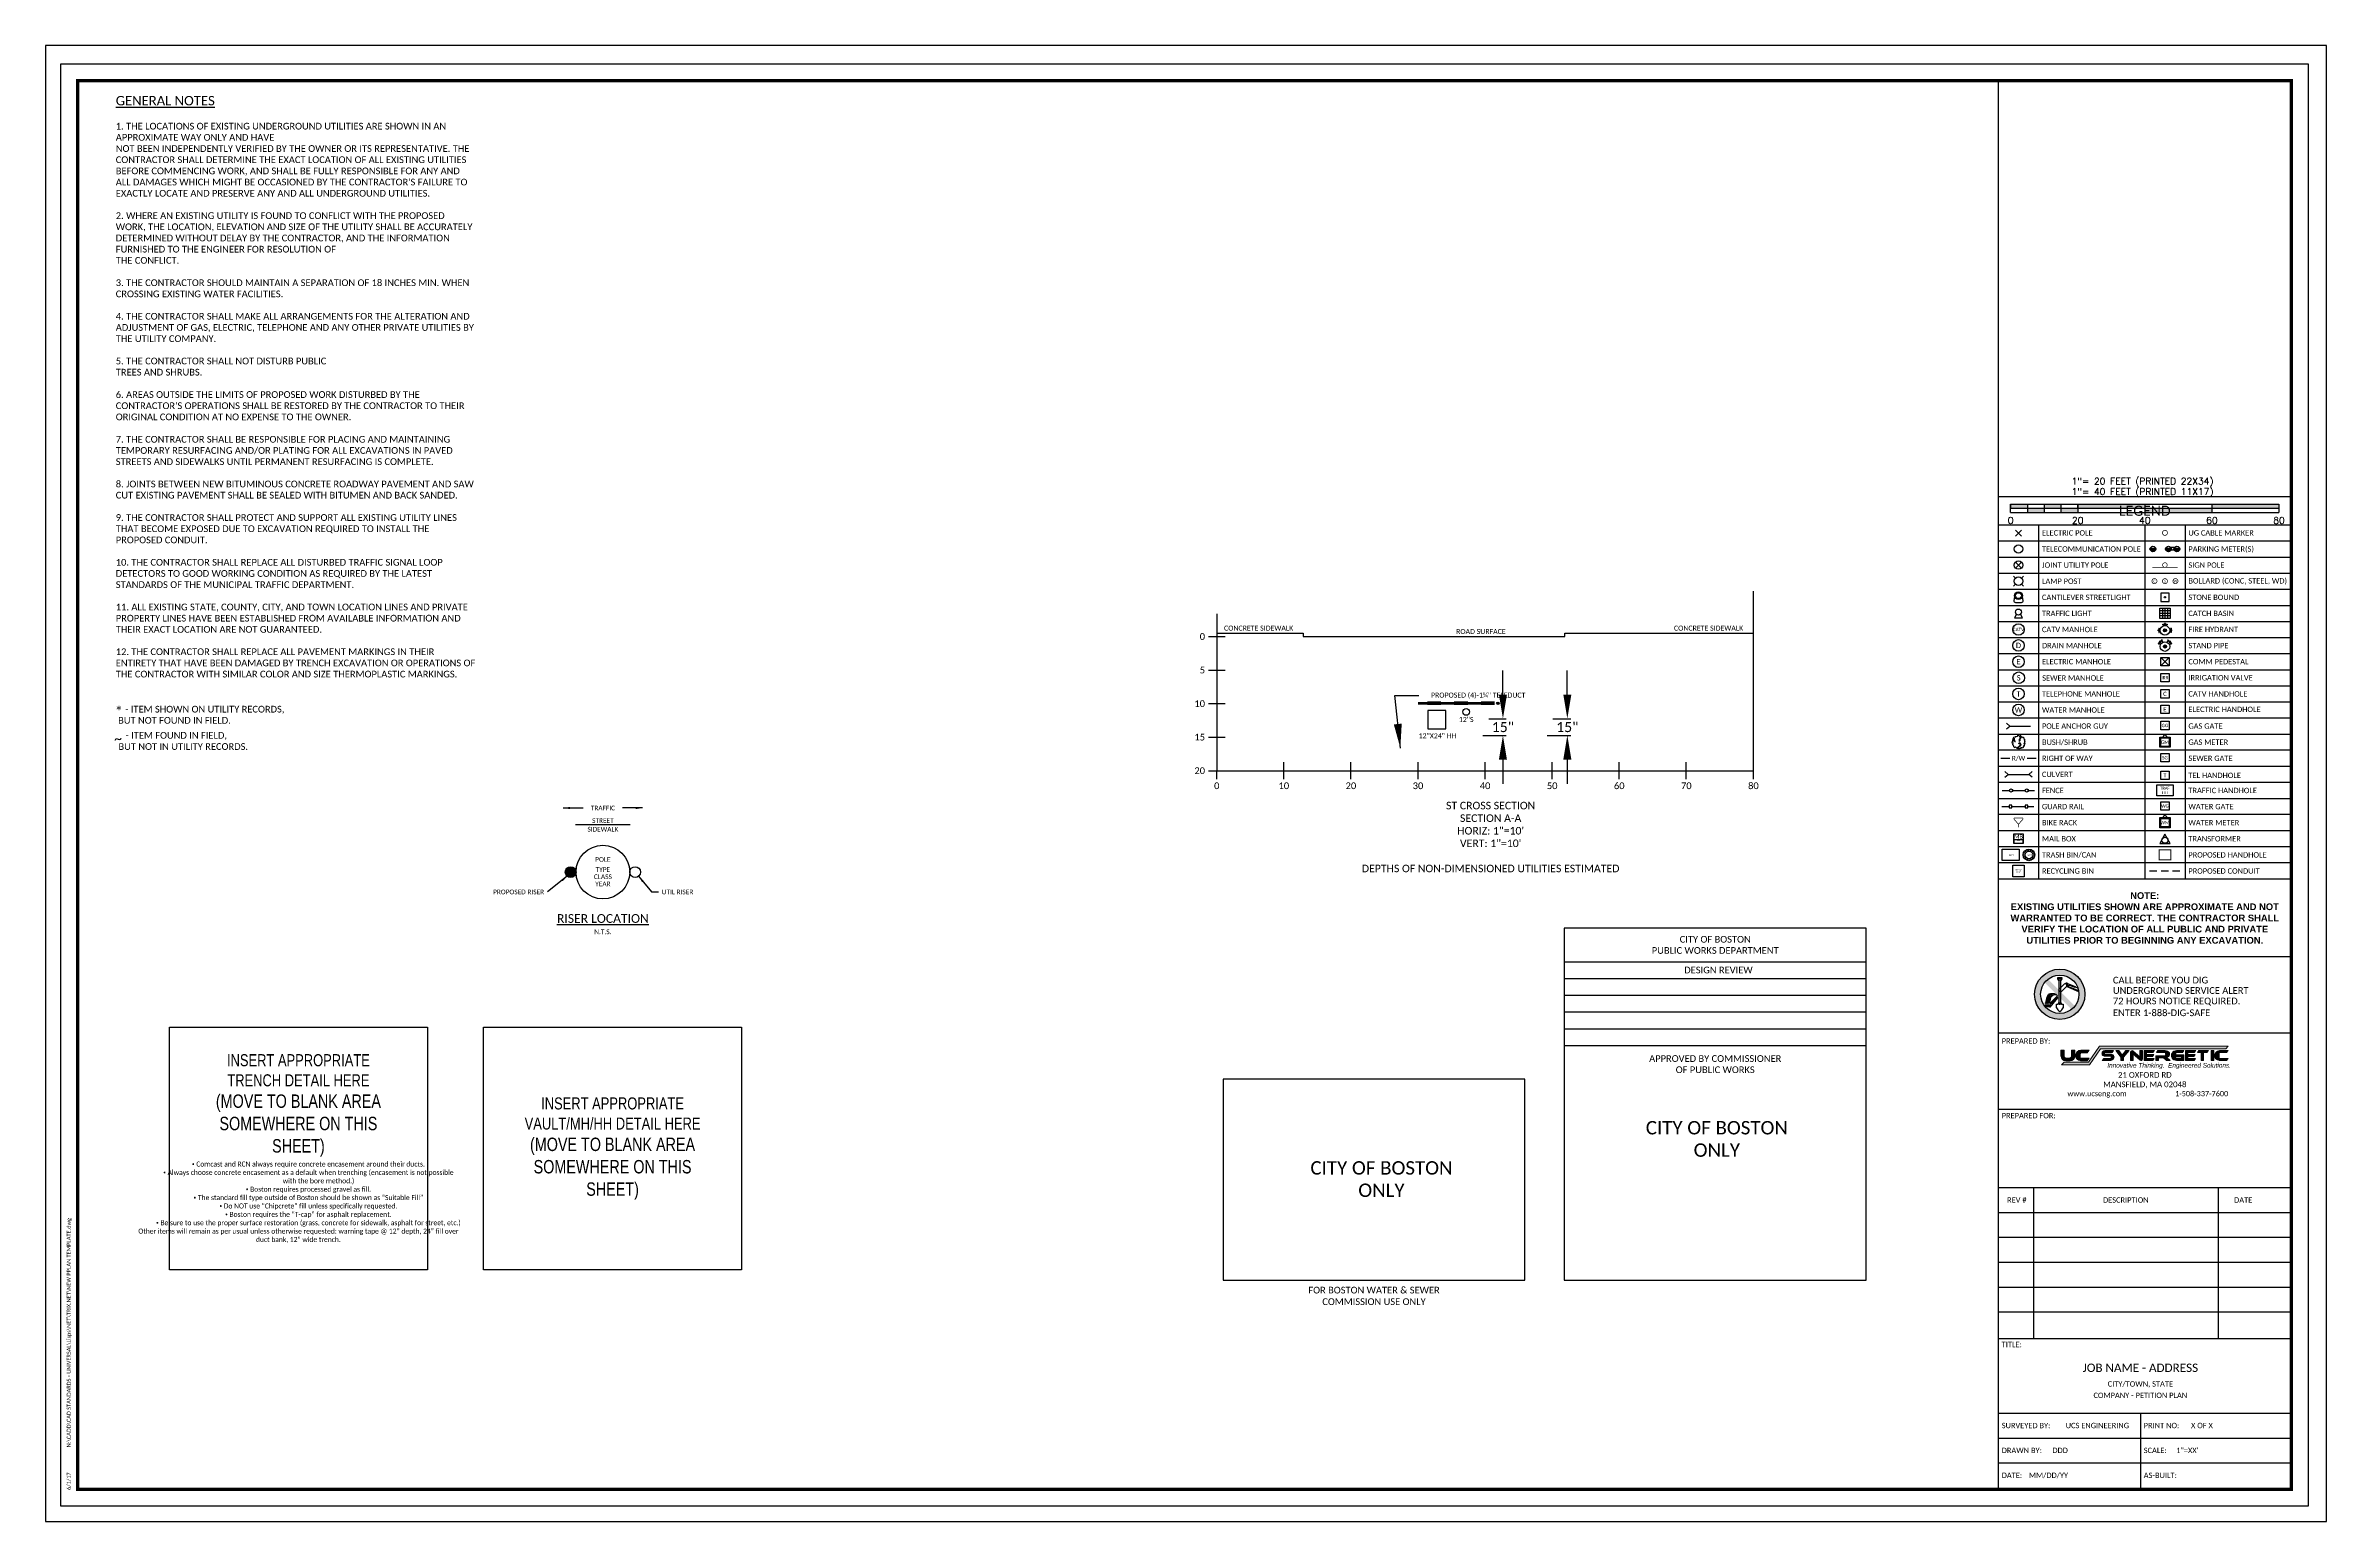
# Paper-space layout '11X17' of a CAD drawing. Extents: x 8.5 to 25.5, y 5.5 to 16.5.
import ezdxf
from ezdxf.enums import TextEntityAlignment as Align

# ---------------------------------------------------------------- set-up
doc = ezdxf.new("R2010")
doc.units = 0
doc.header["$MEASUREMENT"] = 0
doc.header["$PDMODE"] = 35
doc.header["$PDSIZE"] = 0.5
doc.linetypes.add('HIDDEN', pattern=[0.375, 0.25, -0.125])
doc.layers.get('Defpoints').update_dxf_attribs({"color": 4})
doc.layers.add('G-BORDER', color=7, linetype='Continuous')
doc.layers.add('G-PLOT-STMP', color=7, linetype='Continuous', lineweight=0)
doc.styles.add('BORDER', font='calibri.ttf')
doc.styles.add('Calibri', font='calibri.ttf')
doc.styles.add('EXISTING', font='calibrili.ttf')
doc.styles.add('MUTCD SIGN', font='framd.ttf', dxfattribs={"width": 0.8})
doc.styles.add('PROPOSED', font='calibri.ttf')
doc.styles.add('ROMAND', font='romand.shx', dxfattribs={"height": 1})
doc.styles.add('TITLE', font='calibri.ttf')
doc.styles.add('UCS-LOGO', font='Bitstream - Baskerville BT WGL4 Italic.ttf')
doc.dimstyles.get("Standard").update_dxf_attribs({"dimtxt": 0.18, "dimasz": 0.18, "dimexe": 0.18, "dimexo": 0.0625, "dimgap": 0.09, "dimtad": 0, "dimtih": 1, "dimtoh": 1, "dimdec": 4, "dimzin": 0, "dimdsep": 46, "dimtxsty": 'Standard', "dimcen": 0.09, "dimadec": 0, "dimazin": 0, "dimtfac": 1, "dimtdec": 4, "dimtofl": 0, "dimtmove": 0, "dimatfit": 3, "dimfxl": 1, "dimtolj": 1, "dimtzin": 0, "dimarcsym": 0})

# ---------------------------------------------------------------- blocks, each defined once
blk = doc.blocks.new('BWSC STAMP BLOCK')
at = {"linetype": 'Continuous'}
blk.add_lwpolyline([(-4.853, 3.503), (-4.853, 0.503), (-0.353, 0.503), (-0.353, 3.503)], close=True, dxfattribs=at)
at = {"style": 'Calibri'}
for s, p in [('FOR BOSTON WATER & SEWER', (-2.603, 0.357)), ('COMMISSION USE ONLY', (-2.603, 0.185))]:
    blk.add_text(s, height=0.1, dxfattribs=at).set_placement(p, align=Align.MIDDLE_CENTER)
blk = doc.blocks.new('PUBLIC WORKS STAMP BLOCK')
at = {"linetype": 'Continuous'}
blk.add_lwpolyline([(-2.25, 2.625), (-2.25, -2.625), (2.25, -2.625), (2.25, 2.625)], close=True, dxfattribs=at)
for points in [[(-2.25, 2.125), (2.25, 2.125)], [(-2.25, 1.875), (2.25, 1.875)], [(-2.25, 1.625), (2.25, 1.625)], [(-2.25, 1.375), (2.25, 1.375)], [(-2.25, 1.125), (-2.25, -2.625)], [(-2.25, 1.125), (2.25, 1.125)], [(-2.25, 0.875), (2.25, 0.875)]]:
    blk.add_lwpolyline(points)
at = {"char_height": 0.1, "attachment_point": 5, "style": 'Calibri'}
for s, insert, width in [('CITY OF BOSTON\\PPUBLIC WORKS DEPARTMENT', (0, 2.375), 4.5), ('DESIGN REVIEW', (0.048, 2), 4.40381), ('APPROVED BY COMMISSIONER\\POF PUBLIC WORKS', (0, 0.597), 4.5)]:
    blk.add_mtext(s, dxfattribs=dict(at, insert=insert, width=width))
blk = doc.blocks.new('*D32')
at = {"layer": 'Defpoints', "color": 0, "linetype": 'Continuous', "transparency": 16777216}
for p in [(19.225, 11.452), (19.331, 11.452), (19.18, 11.327)]:
    blk.add_point(p, dxfattribs=at)
at = {"layer": 'G-BORDER', "color": 0, "linetype": 'Continuous', "lineweight": -2, "transparency": 16777216}
for p, q in [((19.331, 11.632), (19.331, 11.812)), ((19.225, 11.452), (19.356, 11.452)), ((19.18, 11.327), (19.356, 11.327)), ((19.331, 11.147), (19.331, 10.967))]:
    blk.add_line(p, q, dxfattribs=at)
at = {"layer": 'G-BORDER', "color": 0, "linetype": 'Continuous', "transparency": 16777216}
for points in [[(19.301, 11.632), (19.361, 11.632), (19.331, 11.452)], [(19.301, 11.147), (19.361, 11.147), (19.331, 11.327)]]:
    blk.add_solid(points, dxfattribs=at)
at = {"layer": 'G-BORDER', "color": 0, "linetype": 'Continuous', "transparency": 16777216, "insert": (19.331, 11.389), "char_height": 0.075, "attachment_point": 5, "style": 'PROPOSED'}
blk.add_mtext('\\A1;15"', dxfattribs=at)
blk = doc.blocks.new('*D33')
at = {"layer": 'Defpoints', "color": 0, "linetype": 'Continuous', "transparency": 16777216}
for p in [(19.704, 11.452), (19.811, 11.452), (19.66, 11.327)]:
    blk.add_point(p, dxfattribs=at)
at = {"layer": 'G-BORDER', "color": 0, "linetype": 'Continuous', "lineweight": -2, "transparency": 16777216}
for p, q in [((19.811, 11.632), (19.811, 11.812)), ((19.704, 11.452), (19.836, 11.452)), ((19.66, 11.327), (19.836, 11.327)), ((19.811, 11.147), (19.811, 10.967))]:
    blk.add_line(p, q, dxfattribs=at)
at = {"layer": 'G-BORDER', "color": 0, "linetype": 'Continuous', "transparency": 16777216}
for points in [[(19.781, 11.632), (19.841, 11.632), (19.811, 11.452)], [(19.781, 11.147), (19.841, 11.147), (19.811, 11.327)]]:
    blk.add_solid(points, dxfattribs=at)
at = {"layer": 'G-BORDER', "color": 0, "linetype": 'Continuous', "transparency": 16777216, "insert": (19.811, 11.389), "char_height": 0.075, "attachment_point": 5, "style": 'EXISTING'}
blk.add_mtext('\\A1;15"', dxfattribs=at)
blk = doc.blocks.new('UCS LOGO')
at = {"lineweight": 0, "true_color": 0x0054a0}
h = blk.add_hatch(color=154, dxfattribs=at)
edge = h.paths.add_edge_path()
edge.add_line((-1.028, 0.314), (-1.028, 0.389))
edge.add_line((-1.028, 0.389), (-1.069, 0.389))
edge.add_line((-1.069, 0.389), (-1.069, 0.312))
edge.add_arc((-1.006, 0.312), 0.0625, 180, 270)
edge.add_line((-1.006, 0.249), (-0.949, 0.249))
edge.add_arc((-0.949, 0.312), 0.0625, 270, 360)
edge.add_line((-0.886, 0.312), (-0.886, 0.389))
edge.add_line((-0.886, 0.389), (-0.929, 0.389))
edge.add_line((-0.929, 0.389), (-0.929, 0.314))
edge.add_arc((-0.956, 0.312), 0.0272, -98.02, 2.497, ccw=False)
edge.add_line((-0.96, 0.285), (-1, 0.285))
edge.add_arc((-1, 0.314), 0.0281, 180, 270, ccw=False)
at = {"lineweight": 0}
for color, points in [(252, [(-0.691, 0.196), (-1.062, 0.196), (-1.026, 0.23), (-0.706, 0.23), (-0.559, 0.443), (1.145, 0.443), (1.114, 0.409), (-0.543, 0.409)]), (256, [(-0.301, 0.384), (-0.259, 0.325), (-0.21, 0.384), (-0.167, 0.384), (-0.241, 0.298), (-0.241, 0.254), (-0.276, 0.254), (-0.276, 0.298), (-0.344, 0.384)]), (256, [(0.033, 0.254), (0.033, 0.384), (0.169, 0.384), (0.15, 0.358), (0.066, 0.358), (0.066, 0.333), (0.162, 0.333), (0.143, 0.307), (0.066, 0.307), (0.066, 0.28), (0.168, 0.28), (0.149, 0.254)]), (256, [(0.58, 0.254), (0.58, 0.384), (0.716, 0.384), (0.697, 0.358), (0.613, 0.358), (0.613, 0.333), (0.709, 0.333), (0.69, 0.307), (0.613, 0.307), (0.613, 0.28), (0.715, 0.28), (0.696, 0.254)]), (256, [(0.866, 0.358), (0.821, 0.358), (0.821, 0.254), (0.787, 0.254), (0.787, 0.358), (0.738, 0.358), (0.756, 0.384), (0.885, 0.384)]), (256, [(0.923, 0.384), (0.956, 0.384), (0.956, 0.254), (0.923, 0.254)])]:
    blk.add_hatch(color=color, dxfattribs=at).paths.add_polyline_path(points)
at = {"lineweight": 0, "true_color": 0x0054a0}
h = blk.add_hatch(color=154, dxfattribs=at)
edge = h.paths.add_edge_path()
edge.add_line((-0.805, 0.389), (-0.806, 0.389))
edge.add_line((-0.806, 0.389), (-0.696, 0.389))
edge.add_line((-0.696, 0.389), (-0.723, 0.353))
edge.add_line((-0.723, 0.353), (-0.804, 0.353))
edge.add_arc((-0.8, 0.319), 0.0337, 95.9159, 264.0841)
edge.add_line((-0.804, 0.286), (-0.696, 0.286))
edge.add_line((-0.696, 0.286), (-0.723, 0.249))
edge.add_line((-0.723, 0.249), (-0.808, 0.249))
edge.add_arc((-0.805, 0.319), 0.0697, 89.5676, 267.5668, ccw=False)
at = {"lineweight": 0}
h = blk.add_hatch(color=256, dxfattribs=at)
edge = h.paths.add_edge_path()
edge.add_line((-0.484, 0.311), (-0.488, 0.311))
edge.add_arc((-0.49, 0.347), 0.0365, 87.1818, 272.8182, ccw=False)
edge.add_line((-0.488, 0.384), (-0.372, 0.384))
edge.add_line((-0.372, 0.384), (-0.392, 0.358))
edge.add_line((-0.392, 0.358), (-0.479, 0.358))
edge.add_arc((-0.482, 0.347), 0.011, 76.7454, 287.1811)
edge.add_line((-0.479, 0.336), (-0.411, 0.336))
edge.add_arc((-0.407, 0.296), 0.0411, -90.135, 96.0612, ccw=False)
edge.add_line((-0.407, 0.254), (-0.523, 0.254))
edge.add_line((-0.523, 0.254), (-0.503, 0.281))
edge.add_line((-0.503, 0.281), (-0.41, 0.281))
edge.add_arc((-0.41, 0.296), 0.0152, 270.7236, 458.294)
edge.add_line((-0.412, 0.311), (-0.484, 0.311))
h = blk.add_hatch(color=256, dxfattribs=at)
edge = h.paths.add_edge_path()
edge.add_line((-0.112, 0.254), (-0.146, 0.254))
edge.add_line((-0.146, 0.254), (-0.146, 0.368))
edge.add_arc((-0.129, 0.368), 0.0169, 50.4457, 180, ccw=False)
edge.add_line((-0.118, 0.381), (-0.023, 0.303))
edge.add_line((-0.023, 0.303), (-0.023, 0.384))
edge.add_line((-0.023, 0.384), (0.01, 0.384))
edge.add_line((0.01, 0.384), (0.01, 0.27))
edge.add_arc((-0.007, 0.27), 0.0169, 230.4457, 360, ccw=False)
edge.add_line((-0.018, 0.257), (-0.112, 0.335))
edge.add_line((-0.112, 0.335), (-0.112, 0.254))
h = blk.add_hatch(color=256, dxfattribs=at)
edge = h.paths.add_edge_path()
edge.add_line((0.19, 0.254), (0.223, 0.254))
edge.add_line((0.223, 0.254), (0.223, 0.29))
edge.add_line((0.223, 0.29), (0.288, 0.29))
edge.add_line((0.288, 0.29), (0.33, 0.254))
edge.add_line((0.33, 0.254), (0.377, 0.254))
edge.add_line((0.377, 0.254), (0.332, 0.293))
edge.add_line((0.332, 0.293), (0.348, 0.3))
edge.add_line((0.348, 0.3), (0.355, 0.304))
edge.add_line((0.355, 0.304), (0.361, 0.31))
edge.add_line((0.361, 0.31), (0.366, 0.317))
edge.add_line((0.366, 0.317), (0.37, 0.327))
edge.add_line((0.37, 0.327), (0.37, 0.336))
edge.add_line((0.37, 0.336), (0.37, 0.347))
edge.add_line((0.37, 0.347), (0.367, 0.356))
edge.add_line((0.367, 0.356), (0.362, 0.363))
edge.add_line((0.362, 0.363), (0.354, 0.37))
edge.add_line((0.354, 0.37), (0.343, 0.376))
edge.add_line((0.343, 0.376), (0.329, 0.381))
edge.add_line((0.329, 0.381), (0.31, 0.384))
edge.add_line((0.31, 0.384), (0.214, 0.384))
edge.add_line((0.214, 0.384), (0.195, 0.358))
edge.add_line((0.195, 0.358), (0.312, 0.358))
edge.add_arc((0.314, 0.337), 0.0216, -96.5853, 96.5853, ccw=False)
edge.add_line((0.312, 0.315), (0.19, 0.315))
edge.add_line((0.19, 0.315), (0.19, 0.254))
h = blk.add_hatch(color=256, dxfattribs=at)
edge = h.paths.add_edge_path()
edge.add_arc((0.466, 0.319), 0.0394, 95.3959, 264.6041)
edge.add_line((0.462, 0.28), (0.528, 0.28))
edge.add_line((0.528, 0.28), (0.528, 0.303))
edge.add_line((0.528, 0.303), (0.471, 0.303))
edge.add_line((0.471, 0.303), (0.452, 0.327))
edge.add_line((0.452, 0.327), (0.561, 0.327))
edge.add_line((0.561, 0.327), (0.561, 0.254))
edge.add_line((0.561, 0.254), (0.461, 0.254))
edge.add_arc((0.459, 0.319), 0.0647, 87.8763, 272.1237, ccw=False)
edge.add_line((0.461, 0.384), (0.56, 0.384))
edge.add_line((0.56, 0.384), (0.541, 0.358))
edge.add_line((0.541, 0.358), (0.462, 0.358))
h = blk.add_hatch(color=256, dxfattribs=at)
edge = h.paths.add_edge_path()
edge.add_arc((1.032, 0.319), 0.0647, 90.4488, 267.4744)
edge.add_line((1.03, 0.254), (1.126, 0.254))
edge.add_line((1.126, 0.254), (1.145, 0.281))
edge.add_line((1.145, 0.281), (1.034, 0.281))
edge.add_arc((1.038, 0.319), 0.0387, 95.52, 264.48, ccw=False)
edge.add_line((1.034, 0.358), (1.126, 0.358))
edge.add_line((1.126, 0.358), (1.145, 0.384))
edge.add_line((1.145, 0.384), (1.032, 0.384))
at = {"color": 154, "lineweight": 0, "true_color": 0x0054a0}
for p, q in [((-1.069, 0.389), (-1.069, 0.312)), ((-1.028, 0.389), (-1.069, 0.389)), ((-1.028, 0.314), (-1.028, 0.389)), ((-0.929, 0.389), (-0.929, 0.314)), ((-0.886, 0.389), (-0.929, 0.389)), ((-0.886, 0.312), (-0.886, 0.389)), ((-0.805, 0.389), (-0.806, 0.389)), ((-0.806, 0.389), (-0.696, 0.389)), ((-0.723, 0.353), (-0.804, 0.353)), ((-0.696, 0.389), (-0.723, 0.353)), ((-1.006, 0.249), (-0.949, 0.249)), ((-0.96, 0.285), (-1, 0.285)), ((-0.723, 0.249), (-0.808, 0.249)), ((-0.804, 0.286), (-0.696, 0.286)), ((-0.696, 0.286), (-0.723, 0.249))]:
    blk.add_line(p, q, dxfattribs=at)
at = {"color": 252, "lineweight": 0}
for p, q in [((-0.706, 0.23), (-0.559, 0.443)), ((-0.543, 0.409), (-0.691, 0.196)), ((-0.559, 0.443), (1.145, 0.443)), ((1.114, 0.409), (-0.543, 0.409)), ((1.145, 0.443), (1.114, 0.409)), ((-1.062, 0.196), (-1.026, 0.23)), ((-0.691, 0.196), (-1.062, 0.196)), ((-1.026, 0.23), (-0.706, 0.23))]:
    blk.add_line(p, q, dxfattribs=at)
at = {"lineweight": 0}
for p, q in [((-0.488, 0.384), (-0.372, 0.384)), ((-0.484, 0.311), (-0.488, 0.311)), ((-0.412, 0.311), (-0.484, 0.311)), ((-0.392, 0.358), (-0.479, 0.358)), ((-0.479, 0.336), (-0.411, 0.336)), ((-0.372, 0.384), (-0.392, 0.358)), ((-0.344, 0.384), (-0.301, 0.384)), ((-0.276, 0.298), (-0.344, 0.384)), ((-0.301, 0.384), (-0.259, 0.325)), ((-0.259, 0.325), (-0.21, 0.384)), ((-0.167, 0.384), (-0.241, 0.298)), ((-0.21, 0.384), (-0.167, 0.384)), ((-0.146, 0.254), (-0.146, 0.368)), ((-0.118, 0.381), (-0.023, 0.303)), ((-0.112, 0.335), (-0.112, 0.254)), ((-0.018, 0.257), (-0.112, 0.335)), ((-0.023, 0.384), (0.01, 0.384)), ((-0.023, 0.303), (-0.023, 0.384)), ((0.01, 0.384), (0.01, 0.27)), ((0.033, 0.254), (0.033, 0.384)), ((0.033, 0.384), (0.169, 0.384)), ((0.066, 0.358), (0.066, 0.333)), ((0.15, 0.358), (0.066, 0.358)), ((0.066, 0.333), (0.162, 0.333)), ((0.066, 0.307), (0.066, 0.28)), ((0.143, 0.307), (0.066, 0.307)), ((0.162, 0.333), (0.143, 0.307)), ((0.169, 0.384), (0.15, 0.358)), ((0.19, 0.315), (0.19, 0.254)), ((0.312, 0.315), (0.19, 0.315)), ((0.214, 0.384), (0.195, 0.358)), ((0.195, 0.358), (0.312, 0.358)), ((0.31, 0.384), (0.214, 0.384)), ((0.329, 0.381), (0.31, 0.384)), ((0.343, 0.376), (0.329, 0.381)), ((0.354, 0.37), (0.343, 0.376)), ((0.348, 0.3), (0.355, 0.304)), ((0.362, 0.363), (0.354, 0.37)), ((0.355, 0.304), (0.361, 0.31)), ((0.361, 0.31), (0.366, 0.317)), ((0.367, 0.356), (0.362, 0.363)), ((0.366, 0.317), (0.37, 0.327)), ((0.37, 0.347), (0.367, 0.356)), ((0.37, 0.336), (0.37, 0.347)), ((0.37, 0.327), (0.37, 0.336)), ((0.452, 0.327), (0.561, 0.327)), ((0.471, 0.303), (0.452, 0.327)), ((0.461, 0.384), (0.56, 0.384)), ((0.541, 0.358), (0.462, 0.358)), ((0.528, 0.303), (0.471, 0.303)), ((0.528, 0.28), (0.528, 0.303)), ((0.56, 0.384), (0.541, 0.358)), ((0.561, 0.327), (0.561, 0.254)), ((0.58, 0.254), (0.58, 0.384)), ((0.58, 0.384), (0.716, 0.384)), ((0.613, 0.358), (0.613, 0.333)), ((0.697, 0.358), (0.613, 0.358)), ((0.613, 0.333), (0.709, 0.333)), ((0.613, 0.307), (0.613, 0.28)), ((0.69, 0.307), (0.613, 0.307)), ((0.709, 0.333), (0.69, 0.307)), ((0.716, 0.384), (0.697, 0.358)), ((0.738, 0.358), (0.756, 0.384)), ((0.787, 0.358), (0.738, 0.358)), ((0.756, 0.384), (0.885, 0.384)), ((0.787, 0.254), (0.787, 0.358)), ((0.866, 0.358), (0.821, 0.358)), ((0.821, 0.358), (0.821, 0.254)), ((0.885, 0.384), (0.866, 0.358)), ((0.923, 0.384), (0.956, 0.384)), ((0.923, 0.254), (0.923, 0.384)), ((0.956, 0.384), (0.956, 0.254)), ((1.032, 0.384), (1.145, 0.384)), ((1.126, 0.358), (1.034, 0.358)), ((1.145, 0.384), (1.126, 0.358)), ((-0.523, 0.254), (-0.503, 0.281)), ((-0.407, 0.254), (-0.523, 0.254)), ((-0.503, 0.281), (-0.41, 0.281)), ((-0.276, 0.254), (-0.276, 0.298)), ((-0.241, 0.254), (-0.276, 0.254)), ((-0.241, 0.298), (-0.241, 0.254)), ((-0.112, 0.254), (-0.146, 0.254)), ((0.149, 0.254), (0.033, 0.254)), ((0.066, 0.28), (0.168, 0.28)), ((0.168, 0.28), (0.149, 0.254)), ((0.19, 0.254), (0.223, 0.254)), ((0.223, 0.29), (0.288, 0.29)), ((0.223, 0.254), (0.223, 0.29)), ((0.288, 0.29), (0.33, 0.254)), ((0.33, 0.254), (0.377, 0.254)), ((0.332, 0.293), (0.348, 0.3)), ((0.377, 0.254), (0.332, 0.293)), ((0.561, 0.254), (0.461, 0.254)), ((0.462, 0.28), (0.528, 0.28)), ((0.696, 0.254), (0.58, 0.254)), ((0.613, 0.28), (0.715, 0.28)), ((0.715, 0.28), (0.696, 0.254)), ((0.821, 0.254), (0.787, 0.254)), ((0.956, 0.254), (0.923, 0.254)), ((1.126, 0.254), (1.03, 0.254)), ((1.034, 0.281), (1.145, 0.281)), ((1.145, 0.281), (1.126, 0.254))]:
    blk.add_line(p, q, dxfattribs=at)
at = {"color": 154, "lineweight": 0, "true_color": 0x0054a0}
for centre, radius, start, end in [((-1.006, 0.312), 0.0625, 180, 270), ((-1, 0.314), 0.0281, 180, 270), ((-0.956, 0.312), 0.0272, 261.98, 2.497), ((-0.949, 0.312), 0.0625, 270, 360), ((-0.805, 0.319), 0.0697, 89.5676, 267.5668), ((-0.8, 0.319), 0.0337, 95.9159, 264.0841)]:
    blk.add_arc(centre, radius, start, end, dxfattribs=at)
at = {"lineweight": 0}
for centre, radius, start, end in [((-0.49, 0.347), 0.0365, 87.1818, 272.8182), ((-0.482, 0.347), 0.011, 76.7454, 287.1811), ((-0.41, 0.296), 0.0152, 270.7236, 98.294), ((-0.407, 0.296), 0.0411, 269.865, 96.0612), ((-0.129, 0.368), 0.0169, 50.4457, 180), ((0.314, 0.337), 0.0216, 263.4147, 96.5853), ((0.459, 0.319), 0.0647, 87.8763, 272.1237), ((0.466, 0.319), 0.0394, 95.3959, 264.6041), ((1.032, 0.319), 0.0647, 90.4488, 267.4744), ((1.038, 0.319), 0.0387, 95.52, 264.48), ((-0.007, 0.27), 0.0169, 230.4457, 360)]:
    blk.add_arc(centre, radius, start, end, dxfattribs=at)
at = {"lineweight": 0, "style": 'UCS-LOGO'}
blk.add_text('Innovative Thinking.  Engineered Solutions.', height=0.0617, dxfattribs=at).set_placement((-0.455, 0.189), align=Align.MIDDLE_LEFT)
at = {"lineweight": 0, "style": 'Calibri'}
for s, insert, char_height, width, attachment_point in [('21 OXFORD RD \\PMANSFIELD, MA 02048', (0.042, -0.008), 0.075, 2.29032, 5), ('www.ucseng.com', (-0.591, -0.151), 0.06952, 1.10744, 2), ('1-508-337-7600', (0.795, -0.151), 0.06952, 0.70108, 2)]:
    blk.add_mtext(s, dxfattribs=dict(at, insert=insert, char_height=char_height, width=width, attachment_point=attachment_point))
blk = doc.blocks.new('PLOT STAMP')
at = {"layer": 'G-BORDER', "char_height": 0.06, "rotation": 90, "style": 'BORDER'}
for s, insert, attachment_point in [('{\\fCalibri Light|b0|i0|c0|p34;N:\\\\CADD\\\\CAD STANDARDS - UNIVERSAL\\\\Lisps\\\\NET\\\\TRIX.NET\\\\NEW PPLAN TEMPLATE.dwg}', (-0.124, 0.627), 4), ('6/1/17', (-0.162, -0.008), 1)]:
    blk.add_mtext(s, dxfattribs=dict(at, insert=insert, attachment_point=attachment_point))
blk = doc.blocks.new('BIKE RACK')
at = {"const_width": 0.142}
blk.add_lwpolyline([(0.74, 0.67), (-0.74, 0.67, 0.57735), (-0.91, 0.37), (0, -0.67), (0.91, 0.37, 0.57735)], format="xyb", close=True, dxfattribs=at)
blk.add_lwpolyline([(0, -0.67), (0, -1.33)], dxfattribs=at)
blk = doc.blocks.new('PPLAN_22X34')
h = blk.add_hatch(color=10)
edge = h.paths.add_edge_path(flags=17)
edge.add_arc((30.026, 7.858), 0.286, 0, 360)
edge = h.paths.add_edge_path()
edge.add_arc((30.026, 7.858), 0.375, 0, 360)
h = blk.add_hatch(color=10)
h.paths.add_polyline_path([(30.015, 7.817), (30.015, 7.915), (30.005, 7.926), (30.006, 7.927), (29.85, 8.083, 0.061647), (29.801, 8.033)])
h.paths.add_polyline_path([(30.2, 7.631, 0.062501), (30.251, 7.681), (30.042, 7.891), (30.041, 7.89), (30.034, 7.898), (30.034, 7.799)])
h.paths.add_polyline_path([(30.034, 7.898), (30.015, 7.915), (30.015, 7.817), (30.034, 7.799)])
for points, const_width in [([(0.477, 21.477), (33.477, 21.477), (33.477, 0.477), (0.477, 0.477)], 0.05), ([(31.506, 10.01), (31.68, 10.01), (31.68, 9.863), (31.506, 9.863)], 0.0168)]:
    blk.add_lwpolyline(points, close=True, dxfattribs=dict(const_width=const_width))
for points in [[(29.11, 0.477), (29.11, 21.477)], [(29.11, 15.276), (33.477, 15.276)], [(29.11, 14.856), (33.477, 14.856)], [(29.366, 14.687), (29.455, 14.776)], [(29.366, 14.776), (29.455, 14.687)], [(29.71, 14.856), (29.71, 9.576)], [(31.293, 14.856), (31.293, 9.576)], [(31.893, 14.856), (31.893, 9.576)], [(29.11, 14.616), (33.477, 14.616)], [(29.11, 14.376), (33.477, 14.376)], [(29.366, 14.212), (29.455, 14.301)], [(29.366, 14.301), (29.455, 14.212)], [(31.736, 14.517), (31.682, 14.517)], [(31.736, 14.476), (31.682, 14.476)], [(29.11, 14.136), (33.477, 14.136)], [(29.336, 14.091), (29.366, 14.061)], [(29.336, 13.942), (29.366, 13.972)], [(29.455, 14.061), (29.485, 14.091)], [(29.455, 13.972), (29.485, 13.942)], [(29.11, 13.896), (33.477, 13.896)], [(29.11, 13.656), (33.477, 13.656)], [(31.556, 13.612), (31.556, 13.461)], [(31.593, 13.612), (31.593, 13.461)], [(31.631, 13.612), (31.631, 13.461)], [(29.11, 13.416), (33.477, 13.416)], [(29.379, 13.523), (29.349, 13.472), (29.472, 13.472), (29.442, 13.523)], [(31.5, 13.274), (31.493, 13.274), (31.493, 13.29), (31.5, 13.29)], [(31.5, 13.315), (31.508, 13.315)], [(31.5, 13.315), (31.5, 13.249)], [(31.508, 13.315), (31.508, 13.249)], [(31.525, 13.304), (31.508, 13.304)], [(31.508, 13.304), (31.508, 13.258)], [(31.669, 13.574), (31.518, 13.574)], [(31.669, 13.536), (31.518, 13.536)], [(31.669, 13.499), (31.518, 13.499)], [(31.561, 13.367), (31.561, 13.376), (31.626, 13.376), (31.626, 13.367), (31.561, 13.367)], [(31.571, 13.367), (31.571, 13.35)], [(31.601, 13.376), (31.601, 13.383), (31.586, 13.383), (31.586, 13.376)], [(31.616, 13.367), (31.616, 13.35)], [(31.662, 13.304), (31.679, 13.304)], [(31.687, 13.315), (31.679, 13.315)], [(31.679, 13.315), (31.679, 13.249)], [(31.679, 13.304), (31.679, 13.258)], [(31.687, 13.315), (31.687, 13.249)], [(31.687, 13.274), (31.694, 13.274), (31.694, 13.29), (31.687, 13.29)], [(29.11, 13.176), (33.477, 13.176)], [(29.11, 12.936), (33.477, 12.936)], [(31.5, 13.249), (31.508, 13.249)], [(31.513, 13.108), (31.507, 13.114), (31.521, 13.128), (31.527, 13.122)], [(31.508, 13.26), (31.525, 13.26)], [(31.527, 13.069), (31.508, 13.088)], [(31.566, 13.108), (31.547, 13.128)], [(31.621, 13.108), (31.64, 13.128)], [(31.66, 13.122), (31.666, 13.128), (31.68, 13.114), (31.674, 13.108)], [(31.66, 13.069), (31.679, 13.088)], [(31.679, 13.26), (31.662, 13.26)], [(31.687, 13.249), (31.679, 13.249)], [(29.11, 12.696), (33.477, 12.696)], [(31.658, 12.879), (31.532, 12.754)], [(31.532, 12.879), (31.658, 12.754)], [(29.11, 12.456), (33.477, 12.456)], [(29.11, 12.216), (33.477, 12.216)], [(33.477, 11.976), (29.11, 11.976)], [(29.11, 11.736), (33.477, 11.736)], [(29.232, 11.815), (29.279, 11.856), (29.232, 11.898)], [(29.279, 11.856), (29.589, 11.856)], [(33.477, 11.496), (29.11, 11.496)], [(29.11, 11.256), (33.477, 11.256)], [(29.149, 11.38), (29.283, 11.38)], [(29.538, 11.38), (29.672, 11.38)], [(33.477, 11.016), (29.11, 11.016)], [(29.169, 10.896), (29.276, 10.896)], [(29.208, 11.095), (29.255, 11.136), (29.208, 11.178)], [(29.255, 11.136), (29.565, 11.136)], [(29.324, 10.896), (29.509, 10.896)], [(29.556, 10.896), (29.65, 10.896)], [(29.613, 11.095), (29.565, 11.136), (29.613, 11.178)], [(29.11, 10.776), (33.477, 10.776)], [(29.16, 10.656), (29.273, 10.656)], [(29.312, 10.656), (29.508, 10.656)], [(29.547, 10.656), (29.641, 10.656)], [(33.477, 10.536), (29.11, 10.536)], [(33.477, 10.296), (29.11, 10.296)], [(33.477, 10.056), (29.11, 10.056)], [(29.345, 10.105), (29.345, 10.167), (29.475, 10.167), (29.475, 10.105)], [(29.39, 10.167), (29.39, 10.16), (29.43, 10.16), (29.43, 10.167)], [(29.479, 9.936), (29.508, 9.936)], [(29.513, 9.958), (29.486, 9.969)], [(29.513, 9.914), (29.486, 9.903)], [(29.525, 9.977), (29.505, 9.998)], [(29.525, 9.896), (29.505, 9.875)], [(29.544, 9.99), (29.533, 10.016)], [(29.544, 9.883), (29.533, 9.857)], [(29.566, 9.994), (29.566, 10.023)], [(29.566, 9.879), (29.566, 9.85)], [(29.588, 9.99), (29.599, 10.016)], [(29.588, 9.883), (29.599, 9.857)], [(29.607, 9.977), (29.627, 9.998)], [(29.607, 9.896), (29.627, 9.875)], [(29.619, 9.958), (29.646, 9.969)], [(29.619, 9.914), (29.646, 9.903)], [(29.624, 9.936), (29.652, 9.936)], [(33.477, 9.816), (29.11, 9.816)], [(33.477, 9.576), (29.11, 9.576)], [(33.477, 8.414), (29.11, 8.414)], [(33.477, 7.277), (29.11, 7.277)], [(33.477, 6.139), (29.11, 6.139)], [(29.11, 4.977), (33.477, 4.977)], [(29.635, 4.977), (29.635, 2.727)], [(32.385, 4.977), (32.385, 2.727)], [(29.11, 4.606), (33.477, 4.606)], [(29.11, 4.235), (33.477, 4.235)], [(29.11, 3.864), (33.477, 3.864)], [(29.11, 3.493), (33.477, 3.493)], [(29.11, 3.122), (33.477, 3.122)], [(29.11, 2.727), (33.477, 2.727)], [(29.11, 1.614), (33.477, 1.614)], [(31.227, 1.614), (31.227, 0.477)], [(29.11, 1.243), (31.227, 1.243)], [(31.227, 1.243), (33.477, 1.243)], [(29.11, 0.872), (31.227, 0.872)], [(31.227, 0.872), (33.477, 0.872)]]:
    blk.add_lwpolyline(points)
at = {"color": 8, "const_width": 0.0103}
blk.add_lwpolyline([(31.593, 14.774, 1), (31.593, 14.699, 1)], format="xyb", close=True, dxfattribs=at)
for points in [[(31.457, 14.488, 0.904534), (31.457, 14.505), (31.372, 14.505, 0.904534), (31.372, 14.488)], [(31.386, 14.48, 0.578315), (31.444, 14.48)], [(31.688, 14.488, 0.904534), (31.688, 14.505), (31.603, 14.505, 0.904534), (31.603, 14.488)], [(31.617, 14.48, 0.578315), (31.674, 14.48)], [(31.814, 14.488, 0.904534), (31.814, 14.505), (31.729, 14.505, 0.904534), (31.729, 14.488)], [(31.743, 14.48, 0.578315), (31.801, 14.48)]]:
    blk.add_lwpolyline(points, format="xyb", close=True)
for points, const_width in [([(31.593, 14.291, 1), (31.593, 14.223, 1)], 0.00923), ([(31.437, 14.054, 1), (31.437, 13.979, 1)], 0.0103), ([(31.593, 14.054, 1), (31.593, 13.979, 1)], 0.0103), ([(31.75, 14.054, -1), (31.75, 13.979, -1)], 0.0103)]:
    blk.add_lwpolyline(points, format="xyb", close=True, dxfattribs=dict(const_width=const_width))
for points, const_width in [([(31.782, 14.223), (31.405, 14.223)], 0.00923), ([(31.361, 9.696), (31.476, 9.696)], 0.0205), ([(31.536, 9.696), (31.651, 9.696)], 0.0205), ([(31.702, 9.696), (31.818, 9.696)], 0.0205)]:
    blk.add_lwpolyline(points, dxfattribs=dict(const_width=const_width))
blk.add_lwpolyline([(29.466, 13.787), (29.475, 13.724, -0.452503), (29.448, 13.694), (29.373, 13.694, -0.452503), (29.346, 13.724), (29.354, 13.787)], format="xyb")
for points in [[(31.518, 13.612), (31.669, 13.612), (31.669, 13.461), (31.518, 13.461)], [(31.531, 13.714), (31.656, 13.714), (31.656, 13.839), (31.531, 13.839)], [(31.586, 13.29), (31.586, 13.274), (31.601, 13.274), (31.601, 13.29)], [(31.491, 13.086), (31.499, 13.079), (31.556, 13.137), (31.549, 13.144)], [(31.593, 13.053), (31.582, 13.042), (31.593, 13.031), (31.605, 13.042)], [(31.638, 13.144), (31.631, 13.137), (31.688, 13.079), (31.696, 13.086)], [(31.531, 12.639), (31.656, 12.639), (31.656, 12.514), (31.531, 12.514)], [(31.532, 12.879), (31.658, 12.879), (31.658, 12.754), (31.532, 12.754)], [(31.531, 12.399), (31.656, 12.399), (31.656, 12.274), (31.531, 12.274)], [(31.531, 12.168), (31.656, 12.168), (31.656, 12.042), (31.531, 12.042)], [(31.531, 11.928), (31.656, 11.928), (31.656, 11.802), (31.531, 11.802)], [(29.502, 11.663), (29.498, 11.646), (29.493, 11.675), (29.484, 11.685), (29.473, 11.693), (29.472, 11.681), (29.451, 11.698), (29.444, 11.711), (29.436, 11.713), (29.435, 11.703), (29.441, 11.688), (29.44, 11.67), (29.425, 11.656), (29.434, 11.639), (29.422, 11.624), (29.429, 11.639), (29.42, 11.657), (29.436, 11.671), (29.438, 11.685), (29.432, 11.702), (29.416, 11.716), (29.388, 11.712), (29.395, 11.703), (29.36, 11.697), (29.36, 11.697), (29.371, 11.694), (29.335, 11.686), (29.321, 11.655), (29.329, 11.653), (29.335, 11.654), (29.337, 11.669), (29.346, 11.675), (29.348, 11.667), (29.348, 11.656), (29.347, 11.639), (29.356, 11.626), (29.367, 11.624), (29.356, 11.624), (29.344, 11.633), (29.338, 11.647), (29.331, 11.646), (29.319, 11.646), (29.31, 11.606), (29.326, 11.609), (29.323, 11.576), (29.329, 11.578), (29.338, 11.551), (29.353, 11.535), (29.365, 11.545), (29.395, 11.517), (29.402, 11.541), (29.424, 11.557), (29.442, 11.578), (29.428, 11.605), (29.411, 11.591), (29.431, 11.612), (29.447, 11.577), (29.43, 11.555), (29.409, 11.538), (29.411, 11.518), (29.459, 11.53), (29.44, 11.534), (29.48, 11.537), (29.499, 11.566), (29.491, 11.563), (29.511, 11.598), (29.496, 11.591), (29.51, 11.63), (29.504, 11.628)], [(31.518, 11.692), (31.669, 11.692), (31.669, 11.541), (31.518, 11.541)], [(31.531, 11.679), (31.656, 11.679), (31.656, 11.554), (31.531, 11.554)], [(31.531, 11.448), (31.656, 11.448), (31.656, 11.322), (31.531, 11.322)], [(31.47, 10.979), (31.717, 10.979), (31.717, 10.814), (31.47, 10.814)], [(31.531, 11.184), (31.656, 11.184), (31.656, 11.059), (31.531, 11.059)], [(29.273, 10.676), (29.273, 10.637), (29.312, 10.637), (29.312, 10.676)], [(29.508, 10.676), (29.508, 10.637), (29.547, 10.637), (29.547, 10.676)], [(31.531, 10.728), (31.656, 10.728), (31.656, 10.602), (31.531, 10.602)], [(29.339, 10.248), (29.482, 10.248), (29.482, 10.105), (29.339, 10.105)], [(31.593, 10.245), (31.515, 10.108), (31.672, 10.108)], [(31.518, 10.492), (31.669, 10.492), (31.669, 10.341), (31.518, 10.341)], [(31.531, 10.479), (31.656, 10.479), (31.656, 10.354), (31.531, 10.354)], [(29.168, 10.023), (29.418, 10.023), (29.418, 9.85), (29.168, 9.85)], [(29.324, 9.783), (29.497, 9.783), (29.497, 9.61), (29.324, 9.61)]]:
    blk.add_lwpolyline(points, close=True)
at = {"color": 7}
for points in [[(29.839, 7.825, 0.002069), (29.837, 7.821, 0.070195), (29.815, 7.724)], [(29.886, 7.805, -0.34068), (29.972, 7.857, 0.160613), (29.862, 7.858, 0.078126), (29.839, 7.825)], [(29.851, 7.82, 0.001854), (29.849, 7.817)], [(29.878, 7.857, 0.098419), (29.851, 7.82)], [(29.895, 7.857, 0.125432), (29.862, 7.815)], [(29.914, 7.856, 0.164718), (29.874, 7.81)], [(29.996, 8.089, 0.163517), (29.999, 8.081)], [(30.002, 8.095, 0.163215), (30.005, 8.087)], [(30.035, 8.074, -0.511701), (30.015, 8.073), (30.005, 8.087)], [(30.047, 8.091, 0.151148), (30.049, 8.098)], [(30.055, 8.087, 0.148929), (30.057, 8.094)], [(30.142, 8.018, 0.591754), (30.13, 8.019, 0.42884), (30.118, 8.02, -0.001683), (30.118, 8.02)], [(30.126, 8.01, 0.06984), (30.127, 8.011, 0.559159), (30.142, 8.005)], [(30.127, 8.011, 0.549313), (30.142, 8.005, 0.414948), (30.149, 7.991, 0.177873), (30.177, 7.992)], [(29.816, 7.731, 0.095052), (29.815, 7.73, 0.051768), (29.815, 7.729, 0.03902), (29.814, 7.728, 0.03902), (29.814, 7.726, 0.051768), (29.815, 7.725, 0.095052), (29.815, 7.724, 0.210227), (29.815, 7.724, 0.210227), (29.816, 7.724, 0.095052), (29.817, 7.725, 0.051768), (29.817, 7.726, 0.03902), (29.817, 7.727, 0.03902), (29.817, 7.729, 0.051768), (29.817, 7.73, 0.095052), (29.816, 7.731, 0.210227), (29.816, 7.731, 0.210227), (29.816, 7.731)], [(29.816, 7.686, 0.210227), (29.817, 7.685, 0.210227), (29.818, 7.686, 0.095052), (29.819, 7.688, 0.051768), (29.82, 7.69, 0.03902), (29.82, 7.693, 0.03902), (29.82, 7.696, 0.051768), (29.819, 7.699, 0.095052), (29.818, 7.7, 0.210227), (29.817, 7.701, 0.210227), (29.816, 7.7, 0.095052), (29.815, 7.699, 0.051768), (29.814, 7.696, 0.03902), (29.814, 7.693, 0.03902), (29.814, 7.69, 0.051768), (29.815, 7.688, 0.095052), (29.816, 7.686)], [(29.817, 7.701, 0.021255), (29.817, 7.671)], [(29.834, 7.698, 0.095052), (29.833, 7.7, 0.210227), (29.832, 7.7, 0.210227), (29.831, 7.7, 0.095052), (29.83, 7.698, 0.051768), (29.829, 7.696, 0.03902), (29.829, 7.692, 0.03902), (29.829, 7.689, 0.051768), (29.83, 7.687, 0.095052), (29.831, 7.685, 0.210227), (29.832, 7.685, 0.210227), (29.833, 7.685, 0.095052), (29.834, 7.687, 0.051768), (29.834, 7.689, 0.03902), (29.835, 7.693, 0.03902), (29.834, 7.696, 0.051768), (29.834, 7.698)], [(29.849, 7.817, 0.069601), (29.83, 7.723)], [(29.832, 7.7, 0.022843), (29.833, 7.669)], [(29.846, 7.728, 0.051768), (29.846, 7.729, 0.095052), (29.845, 7.73, 0.210227), (29.845, 7.73, 0.210227), (29.844, 7.73, 0.095052), (29.844, 7.729, 0.051768), (29.843, 7.728, 0.03902), (29.843, 7.726, 0.03902), (29.843, 7.725, 0.051768), (29.843, 7.724, 0.095052), (29.844, 7.723, 0.210227), (29.844, 7.722, 0.210227), (29.845, 7.723, 0.095052), (29.845, 7.723, 0.051768), (29.846, 7.725, 0.03902), (29.846, 7.726, 0.03902), (29.846, 7.728)], [(29.861, 7.812, 0.068963), (29.844, 7.722)], [(29.845, 7.686, 0.095052), (29.846, 7.684, 0.210227), (29.847, 7.684, 0.210227), (29.848, 7.685, 0.095052), (29.849, 7.686, 0.051768), (29.85, 7.689, 0.03902), (29.85, 7.692, 0.03902), (29.849, 7.695, 0.051768), (29.849, 7.697, 0.095052), (29.847, 7.699, 0.210227), (29.846, 7.7, 0.210227), (29.845, 7.699, 0.095052), (29.844, 7.697, 0.051768), (29.844, 7.695, 0.03902), (29.844, 7.692, 0.03902), (29.844, 7.689, 0.051768), (29.845, 7.686)], [(29.846, 7.7, 0.024557), (29.848, 7.667)], [(29.857, 7.724, 0.051768), (29.858, 7.723, 0.095052), (29.858, 7.722, 0.210227), (29.859, 7.722, 0.210227), (29.859, 7.722, 0.095052), (29.86, 7.723, 0.051768), (29.86, 7.724, 0.03902), (29.86, 7.726, 0.03902), (29.86, 7.727, 0.051768), (29.86, 7.728, 0.095052), (29.86, 7.729, 0.210227), (29.859, 7.73, 0.210227), (29.859, 7.729, 0.095052), (29.858, 7.728, 0.051768), (29.858, 7.727, 0.03902), (29.857, 7.726, 0.03902), (29.857, 7.724)], [(29.864, 7.695, 0.051768), (29.863, 7.697, 0.095052), (29.862, 7.699, 0.210227), (29.861, 7.699, 0.210227), (29.86, 7.699, 0.095052), (29.859, 7.697, 0.051768), (29.859, 7.694, 0.03902), (29.858, 7.691, 0.03902), (29.859, 7.688, 0.051768), (29.86, 7.686, 0.095052), (29.861, 7.684, 0.210227), (29.862, 7.684, 0.210227), (29.863, 7.684, 0.095052), (29.864, 7.686, 0.051768), (29.864, 7.688, 0.03902), (29.864, 7.691, 0.03902), (29.864, 7.695)], [(29.873, 7.808, 0.068248), (29.859, 7.722)], [(29.862, 7.815, 0.001628), (29.861, 7.812)], [(29.861, 7.699, 0.02641), (29.864, 7.665)], [(29.874, 7.81, 0.00139), (29.873, 7.808)], [(29.875, 7.701, 0.033329), (29.879, 7.66)], [(29.886, 7.805, 0.00114), (29.885, 7.803)], [(29.976, 7.654, 0.156212), (30.026, 7.603, 0.156212), (30.077, 7.654)], [(29.992, 7.806, 0.832151), (29.988, 7.813)]]:
    blk.add_lwpolyline(points, format="xyb", dxfattribs=at)
for points in [[(29.875, 7.722), (29.875, 7.718), (29.992, 7.837), (29.972, 7.857), (29.992, 7.837), (29.875, 7.718)], [(29.997, 8.089), (29.997, 8.106), (30.028, 8.106), (30.057, 8.106), (30.057, 8.093)], [(30.055, 8.087), (30.034, 8.057), (30.034, 7.713), (30.015, 7.713), (30.015, 8.058), (29.999, 8.081)], [(30.002, 8.095), (30.002, 8.1), (30.026, 8.1), (30.05, 8.1)], [(30.31, 7.895), (30.124, 7.973), (30.041, 7.89), (30.005, 7.926), (30.095, 8.014), (30.105, 8.02), (30.109, 8.022), (30.111, 8.022), (30.118, 8.02), (30.12, 8.02), (30.124, 8.019), (30.125, 8.019), (30.126, 8.018), (30.127, 8.016), (30.127, 8.012), (30.127, 8.011), (30.125, 8.009), (30.123, 8.006), (30.122, 8.005), (30.122, 8.002), (30.122, 8), (30.124, 7.997), (30.124, 7.985), (30.306, 7.915)], [(30.047, 8.092), (30.035, 8.074)], [(30.049, 8.1), (30.049, 8.098)], [(30.142, 8.019), (30.142, 8.02), (30.255, 7.973), (30.249, 7.961), (30.177, 7.991)], [(30.252, 7.968), (30.296, 7.952)], [(29.815, 7.722), (29.815, 7.73)], [(29.815, 7.693), (29.815, 7.7)], [(29.82, 7.687), (29.82, 7.7)], [(29.826, 7.693), (29.826, 7.693), (29.826, 7.687), (29.826, 7.7)], [(29.832, 7.722), (29.832, 7.73)], [(29.832, 7.687), (29.832, 7.693), (29.832, 7.687), (29.832, 7.7)], [(29.844, 7.693), (29.844, 7.693), (29.844, 7.687), (29.844, 7.7)], [(29.85, 7.687), (29.85, 7.693), (29.85, 7.687), (29.85, 7.7)], [(29.857, 7.722), (29.857, 7.73)], [(29.857, 7.687), (29.857, 7.693), (29.857, 7.687), (29.857, 7.7)], [(29.863, 7.722), (29.863, 7.73)], [(29.863, 7.687), (29.863, 7.693), (29.863, 7.687), (29.863, 7.7)], [(29.875, 7.701), (29.875, 7.7), (29.988, 7.813), (29.992, 7.806), (29.878, 7.668)], [(29.886, 7.803), (29.886, 7.805)], [(29.976, 7.655), (29.976, 7.712), (30, 7.712), (30.017, 7.736), (30.017, 7.712), (30.035, 7.712), (30.035, 7.736), (30.053, 7.712), (30.076, 7.712), (30.076, 7.654)]]:
    blk.add_lwpolyline(points, dxfattribs=at)
for points in [[(29.815, 7.73), (29.815, 7.722)], [(29.815, 7.73), (29.815, 7.722)], [(29.815, 7.73), (29.815, 7.722), (29.815, 7.73)], [(29.815, 7.73), (29.815, 7.722)], [(29.815, 7.7), (29.815, 7.687)], [(29.815, 7.7), (29.815, 7.687)], [(29.82, 7.7), (29.82, 7.687)], [(29.82, 7.7), (29.82, 7.687)], [(29.826, 7.73), (29.826, 7.722)], [(29.826, 7.73), (29.826, 7.722)], [(29.826, 7.7), (29.826, 7.687)], [(29.832, 7.73), (29.832, 7.722)], [(29.832, 7.73), (29.832, 7.722)], [(29.832, 7.7), (29.832, 7.687)], [(29.844, 7.73), (29.844, 7.722)], [(29.844, 7.73), (29.844, 7.722)], [(29.844, 7.73), (29.844, 7.722)], [(29.844, 7.73), (29.844, 7.722)], [(29.844, 7.73), (29.844, 7.722)], [(29.844, 7.7), (29.844, 7.687)], [(29.85, 7.7), (29.85, 7.687)], [(29.857, 7.73), (29.857, 7.722)], [(29.857, 7.73), (29.857, 7.722)], [(29.857, 7.7), (29.857, 7.687)], [(29.863, 7.73), (29.863, 7.722)], [(29.863, 7.73), (29.863, 7.722)], [(29.863, 7.7), (29.863, 7.687)]]:
    blk.add_lwpolyline(points, close=True, dxfattribs=at)
for points in [[(29.831, 7.731, 0.210227), (29.831, 7.731, 0.210227), (29.83, 7.731, 0.095052), (29.829, 7.73, 0.051768), (29.829, 7.729, 0.03902), (29.829, 7.727, 0.03902), (29.829, 7.725, 0.051768), (29.829, 7.724, 0.095052), (29.83, 7.723, 0.210227), (29.83, 7.723, 0.210227), (29.83, 7.723, 0.095052), (29.831, 7.724, 0.051768), (29.831, 7.725, 0.03902), (29.832, 7.727, 0.03902), (29.832, 7.728, 0.051768), (29.831, 7.73, 0.095052)], [(29.873, 7.721, -0.067382), (29.885, 7.803, 0.067382)]]:
    blk.add_lwpolyline(points, format="xyb", close=True, dxfattribs=at)
for centre, radius in [((29.41, 14.496), 0.0629), ((29.41, 14.256), 0.0629), ((31.415, 14.496), 0.0417), ((31.646, 14.496), 0.0417), ((31.772, 14.496), 0.0417), ((29.41, 14.016), 0.0629), ((29.41, 13.8), 0.0576), ((29.41, 13.556), 0.0453), ((29.41, 13.8), 0.0446), ((31.593, 13.776), 0.0105), ((29.41, 13.296), 0.0864), ((31.593, 13.282), 0.0718), ((31.593, 13.282), 0.0234), ((29.41, 13.058), 0.0864), ((31.593, 13.042), 0.0718), ((31.593, 13.042), 0.0234), ((29.41, 12.816), 0.0864), ((29.41, 12.816), 0.0864), ((29.413, 12.576), 0.0864), ((29.41, 12.336), 0.0864), ((29.41, 12.096), 0.0864), ((29.3, 10.896), 0.0239), ((29.533, 10.896), 0.0239), ((29.566, 9.936), 0.0864), ((29.566, 9.936), 0.0576), ((31.593, 10.154), 0.0454)]:
    blk.add_circle(centre, radius)
at = {"color": 10}
for radius in [0.375, 0.286]:
    blk.add_circle((30.026, 7.858), radius, dxfattribs=at)
for centre in [(31.593, 11.692), (31.593, 10.492)]:
    blk.add_arc(centre, 0.0284, 360, 180)
at = {"layer": 'Defpoints'}
blk.add_lwpolyline([(0.227, 21.727), (33.727, 21.727), (33.727, 0.227), (0.227, 0.227)], close=True, dxfattribs=at)
for name, p, xscale, yscale, zscale in [('BIKE RACK', (29.41, 10.44), 0.0713456758836658, 0.0713456758836658, 0.0713456758836658), ('UCS LOGO', (31.246, 6.586), 1.125, 1.125, 1.125)]:
    blk.add_blockref(name, p, dxfattribs=dict(xscale=xscale, yscale=yscale, zscale=zscale))
at = {"layer": 'G-PLOT-STMP'}
blk.add_blockref('PLOT STAMP', (0.477, 0.477), dxfattribs=at)
at = {"style": 'Calibri'}
for s, height, p in [('LEGEND', 0.15, (31.293, 15.066)), ('R/W', 0.07, (29.41, 11.376)), ('REV #', 0.08, (29.385, 4.791)), ('DESCRIPTION', 0.08, (31.01, 4.791)), ('DATE', 0.08, (32.76, 4.791))]:
    blk.add_text(s, height=height, dxfattribs=at).set_placement(p, align=Align.MIDDLE_CENTER)
for s, p in [('ELECTRIC POLE', (29.76, 14.736)), ('UG CABLE MARKER', (31.943, 14.736)), ('TELECOMMUNICATION POLE', (29.76, 14.496)), ('JOINT UTILITY POLE', (29.76, 14.256)), ('SIGN POLE', (31.943, 14.256)), ('PARKING METER(S)', (31.943, 14.496)), ('LAMP POST', (29.76, 14.016)), ('BOLLARD (CONC, STEEL, WD)', (31.943, 14.021)), ('CANTILEVER STREETLIGHT', (29.76, 13.776)), ('STONE BOUND', (31.943, 13.776)), ('TRAFFIC LIGHT', (29.76, 13.536)), ('CATV MANHOLE', (29.76, 13.296)), ('CATCH BASIN', (31.943, 13.536)), ('FIRE HYDRANT', (31.943, 13.296)), ('DRAIN MANHOLE', (29.76, 13.056)), ('STAND PIPE', (31.943, 13.056)), ('SEWER MANHOLE', (29.763, 12.573)), ('ELECTRIC MANHOLE', (29.76, 12.816)), ('COMM PEDESTAL', (31.943, 12.816)), ('IRRIGATION VALVE', (31.943, 12.576)), ('TELEPHONE MANHOLE', (29.76, 12.336)), ('CATV HANDHOLE', (31.943, 12.336)), ('WATER MANHOLE', (29.76, 12.096)), ('ELECTRIC HANDHOLE', (31.943, 12.105)), ('POLE ANCHOR GUY', (29.76, 11.856)), ('BUSH/SHRUB', (29.76, 11.616)), ('GAS GATE', (31.943, 11.856)), ('GAS METER', (31.943, 11.616)), ('RIGHT OF WAY', (29.76, 11.376)), ('SEWER GATE', (31.943, 11.376)), ('CULVERT', (29.76, 11.136)), ('FENCE', (29.76, 10.896)), ('TEL HANDHOLE', (31.943, 11.121)), ('TRAFFIC HANDHOLE', (31.943, 10.896)), ('GUARD RAIL', (29.76, 10.656)), ('WATER GATE', (31.943, 10.656)), ('BIKE RACK', (29.76, 10.416)), ('MAIL BOX', (29.76, 10.176)), ('WATER METER', (31.943, 10.416)), ('TRANSFORMER', (31.943, 10.176)), ('TRASH BIN/CAN', (29.76, 9.936)), ('PROPOSED HANDHOLE', (31.943, 9.936)), ('RECYCLING BIN', (29.76, 9.696)), ('PROPOSED CONDUIT', (31.943, 9.696)), ('SURVEYED BY:', (29.16, 1.429)), ('PRINT NO:', (31.277, 1.429)), ('DRAWN BY:', (29.16, 1.058)), ('SCALE:', (31.277, 1.058)), ('DATE:', (29.16, 0.687)), ('AS-BUILT:', (31.277, 0.687))]:
    blk.add_text(s, height=0.08, dxfattribs=at).set_placement(p, align=Align.MIDDLE_LEFT)
for s, height, p in [('C', 0.04, (31.437, 14.016)), ('S', 0.04, (31.593, 14.016)), ('W', 0.04, (31.75, 14.016)), ('E', 0.08, (29.41, 12.816)), ('C', 0.0629, (31.593, 12.336)), ('W', 0.08, (29.41, 12.096)), ('E', 0.0629, (31.593, 12.105)), ('GM', 0.05, (31.593, 11.616)), ('GG', 0.05, (31.593, 11.865)), ('SG', 0.05, (31.593, 11.385)), ('T', 0.0629, (31.593, 11.121)), ('WG', 0.0475, (31.593, 10.665)), ('TRASH', 0.02, (29.293, 9.936)), ('TRASH', 0.02, (29.566, 9.936)), ('RECYCLE', 0.02, (29.41, 9.71)), ('ONLY', 0.02, (29.41, 9.683))]:
    blk.add_text(s, height=height, rotation=360, dxfattribs=at).set_placement(p, align=Align.MIDDLE)
for s, width, p in [('CATV', 0.9, (29.41, 13.296)), ('WM', 0.85, (31.593, 10.416))]:
    blk.add_text(s, height=0.05, rotation=360, dxfattribs=dict(at, width=width)).set_placement(p, align=Align.MIDDLE)
for s, height, p in [('D', 0.08, (29.41, 13.058)), ('S', 0.08, (29.413, 12.576)), ('IRR', 0.05, (31.593, 12.576)), ('T', 0.08, (29.41, 12.336)), ('TRAF', 0.0424, (31.593, 10.93)), ('HH', 0.0424, (31.593, 10.863)), ('MB', 0.0594, (29.41, 10.208))]:
    blk.add_text(s, height=height, dxfattribs=at).set_placement(p, align=Align.MIDDLE)
for s, p in [('CALL BEFORE YOU DIG', (30.818, 8.019)), ('UNDERGROUND SERVICE ALERT', (30.818, 7.864)), ('72 HOURS NOTICE REQUIRED.', (30.818, 7.708))]:
    blk.add_text(s, height=0.1, rotation=360, dxfattribs=at).set_placement(p)
at = {"color": 10, "style": 'Calibri'}
blk.add_text('ENTER 1-888-DIG-SAFE', height=0.1, rotation=360, dxfattribs=at).set_placement((30.818, 7.502), align=Align.BOTTOM_LEFT)
at = {"style": 'Calibri'}
for s, p in [('PREPARED BY:', (29.16, 7.202)), ('PREPARED FOR:', (29.16, 6.089)), ('TITLE:', (29.16, 2.677))]:
    blk.add_text(s, height=0.08, dxfattribs=at).set_placement(p, align=Align.TOP_LEFT)
at = {"insert": (31.293, 8.995), "char_height": 0.1, "width": 4.13176, "attachment_point": 5, "style": 'Calibri'}
blk.add_mtext('{\\fArial|b1|i0|c0|p34;NOTE:\\PEXISTING UTILITIES SHOWN ARE APPROXIMATE AND NOT WARRANTED TO BE CORRECT. THE CONTRACTOR SHALL VERIFY THE LOCATION OF ALL PUBLIC AND PRIVATE UTILITIES PRIOR TO BEGINNING ANY EXCAVATION.}', dxfattribs=at)
at = {"style": 'PROPOSED'}
for p in [(29.735, 4.481), (29.735, 4.11), (29.735, 3.739), (29.735, 3.368), (29.735, 2.997)]:
    blk.add_attdef('--', text='', height=0.14, dxfattribs=at).set_placement(p, align=Align.MIDDLE_LEFT)
for p in [(29.373, 4.42), (32.931, 4.42), (29.373, 4.049), (32.931, 4.049), (29.373, 3.679), (32.931, 3.679), (29.373, 3.308), (32.931, 3.308), (29.373, 2.937), (32.931, 2.937)]:
    blk.add_attdef('--', text='', height=0.14, dxfattribs=at).set_placement(p, align=Align.MIDDLE)
at = {"style": 'Calibri', "flags": 8}
for tag, height, p in [('JOB_NAME', 0.125, (31.227, 2.29)), ('LOCATION', 0.08, (31.227, 2.049)), ('LOCATION_2', 0.08, (31.227, 1.879))]:
    blk.add_attdef(tag, text='', height=height, dxfattribs=at).set_placement(p, align=Align.MIDDLE_CENTER)
for tag, p in [('SURVEYED_BY', (30.114, 1.429)), ('PRINT_NO', (31.982, 1.429)), ('DRAWN_BY', (29.916, 1.058)), ('SCALE', (31.761, 1.058)), ('DATE', (29.565, 0.687)), ('AS-BUILT', (31.963, 0.687))]:
    blk.add_attdef(tag, text='', height=0.08, dxfattribs=at).set_placement(p, align=Align.MIDDLE_LEFT)
blk = doc.blocks.new("40'_BARSCALE 11X17")
h = blk.add_hatch(color=256)
h.paths.add_polyline_path([(-1, 0.031), (-1, 0), (-0.5, 0), (-0.5, 0.031)])
h.paths.add_polyline_path([(-1, 0.031), (-1, 0.062), (-1.5, 0.062), (-1.5, 0.031)])
h.paths.add_polyline_path([(-1.625, 0.031), (-1.625, 0), (-1.5, 0), (-1.5, 0.031)])
h.paths.add_polyline_path([(-1.625, 0.031), (-1.625, 0.062), (-1.75, 0.062), (-1.75, 0.031)])
h.paths.add_polyline_path([(-1.875, 0.031), (-1.875, 0), (-1.75, 0), (-1.75, 0.031)])
h.paths.add_polyline_path([(-1.875, 0.031), (-1.875, 0.062), (-2, 0.062), (-2, 0.031)])
blk.add_hatch(color=256).paths.add_polyline_path([(0, 0.031), (0, 0.062), (-0.5, 0.062), (-0.5, 0.031)])
for p, q in [((-2, 0.062), (0, 0.062)), ((-2, 0.062), (-2, 0.031)), ((-2, 0), (-2, 0.062)), ((-2, 0.031), (-0.5, 0.031)), ((-2, 0), (-0.5, 0)), ((-1.875, 0.062), (-1.875, 0)), ((-1.75, 0.062), (-1.75, 0)), ((-1.625, 0.062), (-1.625, 0)), ((-1.5, 0.062), (-1.5, 0)), ((-1.5, 0.031), (-1.5, 0.062)), ((-1, 0.062), (-1, 0)), ((-0.5, 0.062), (-0.5, 0)), ((-0.5, 0.031), (0, 0.031)), ((-0.5, 0), (0, 0)), ((0, 0.062), (0, 0))]:
    blk.add_line(p, q)
at = {"style": 'ROMAND'}
for s, p in [('1"= 20 FEET (PRINTED 22X34) ', (-1, 0.229)), ('1"= 40 FEET (PRINTED 11X17) ', (-1, 0.151)), ('0', (-2, -0.06)), ('20', (-1.5, -0.06)), ('40', (-1, -0.06)), ('60', (-0.5, -0.06)), ('80', (0, -0.06))]:
    blk.add_text(s, height=0.05, dxfattribs=at).set_placement(p, align=Align.MIDDLE)
blk = doc.blocks.new('POLE RISER DETAIL')
h = blk.add_hatch(color=256)
edge = h.paths.add_edge_path()
edge.add_arc((-0.514, 1.515), 0.08, 0, 360)
at = {"ltscale": 0.1}
blk.add_line((-0.442, 2.226), (0.373, 2.226), dxfattribs=at)
for centre, radius in [((-0.034, 1.515), 0.4), ((-0.514, 1.515), 0.08), ((0.446, 1.515), 0.08)]:
    blk.add_circle(centre, radius)
for s, height, style, p in [('TRAFFIC', 0.07, 'EXISTING', (-0.034, 2.47)), ('SIDEWALK', 0.07, 'EXISTING', (-0.034, 2.154)), ('STREET', 0.07, 'EXISTING', (-0.034, 2.282)), ('POLE', 0.07, 'EXISTING', (-0.034, 1.703)), ('CLASS', 0.07, 'EXISTING', (-0.034, 1.445)), ('YEAR', 0.07, 'EXISTING', (-0.034, 1.338)), ('TYPE', 0.07, 'EXISTING', (-0.034, 1.553)), ('%%URISER LOCATION', 0.13, 'TITLE', (-0.034, 0.823)), ('N.T.S.', 0.07, 'PROPOSED', (-0.034, 0.624))]:
    blk.add_text(s, height=height, dxfattribs=dict(style=style)).set_placement(p, align=Align.MIDDLE)
at = {"insert": (-0.91, 1.218), "char_height": 0.07, "width": 1.35919, "attachment_point": 6, "style": 'PROPOSED'}
blk.add_mtext('\\A1;PROPOSED RISER', dxfattribs=at)
at = {"insert": (0.843, 1.218), "char_height": 0.07, "attachment_point": 4, "style": 'EXISTING'}
blk.add_mtext('\\A1;UTIL RISER', dxfattribs=at)
for points in [[(-0.624, 2.47), (-0.328, 2.47)], [(0.555, 2.47), (0.259, 2.47)], [(-0.565, 1.454), (-0.862, 1.218)]]:
    blk.add_leader(points, dimstyle='Standard', override={"dimasz": 0.1, "dimgap": 0.05})
at = {"annotation_type": 0, "has_hookline": 1, "hookline_direction": 0, "text_width": 0.456}
blk.add_leader([(0.497, 1.454), (0.693, 1.218), (0.793, 1.218)], dimstyle='Standard', override={"dimasz": 0.1, "dimgap": 0.05}, dxfattribs=at)

psp = doc.layouts.new('11X17')

# ---------------------------------------------------------------- hatches: boundary and pattern name
at = {"layer": 'G-BORDER'}
h = psp.add_hatch(color=256, dxfattribs=at)
edge = h.paths.add_edge_path()
edge.add_arc((19.29357, 11.56591), 0.00938, 0, 360)

# ---------------------------------------------------------------- linework, layer by layer
at = {"layer": 'Defpoints'}
for points in [[(8.46875, 5.46875), (25.46875, 5.46875), (25.46875, 16.46875), (8.46875, 16.46875)], [(9.39122, 9.15135), (11.31465, 9.15135), (11.31465, 7.34344), (9.39122, 7.34344)], [(11.7329, 9.15135), (13.65633, 9.15135), (13.65633, 7.34344), (11.7329, 7.34344)]]:
    psp.add_lwpolyline(points, close=True, dxfattribs=at)
at = {"layer": 'G-BORDER'}
psp.add_lwpolyline([(21.19801, 11.12687), (21.19801, 12.40128)], dxfattribs=at)
at = {"layer": 'G-BORDER', "linetype": 'Continuous'}
for points in [[(17.19801, 12.23227), (17.19801, 11.06437), (21.19801, 11.06437)], [(17.19801, 12.08937), (17.84286, 12.08937), (17.84286, 12.06437), (19.79343, 12.06437), (19.79343, 12.08937), (21.19801, 12.08937)], [(17.13551, 12.06437), (17.26051, 12.06437)], [(17.13551, 11.81437), (17.26051, 11.81437)], [(17.13551, 11.56437), (17.26051, 11.56437)], [(17.13551, 11.31437), (17.26051, 11.31437)], [(17.13551, 11.06437), (17.19801, 11.06437)], [(17.19801, 11.00187), (17.19801, 11.06437)], [(17.69801, 11.00187), (17.69801, 11.12687)], [(18.19801, 11.00187), (18.19801, 11.12687)], [(18.69801, 11.00187), (18.69801, 11.12687)], [(19.19801, 11.00187), (19.19801, 11.12687)], [(19.69801, 11.00187), (19.69801, 11.12687)], [(20.19801, 11.00187), (20.19801, 11.12687)], [(20.69801, 11.00187), (20.69801, 11.12687)], [(21.19801, 11.00187), (21.19801, 11.12687)]]:
    psp.add_lwpolyline(points, dxfattribs=at)
at = {"layer": 'G-BORDER', "linetype": 'HIDDEN', "ltscale": 0.375, "const_width": 0.01875, "flags": 128}
psp.add_lwpolyline([(19.26824, 11.56591), (18.69886, 11.56591)], dxfattribs=at)
at = {"layer": 'G-BORDER', "linetype": 'HIDDEN', "ltscale": 0.375, "flags": 128}
for points in [[(19.26824, 11.57529), (18.69886, 11.57529)], [(19.26824, 11.55654), (18.69886, 11.55654)]]:
    psp.add_lwpolyline(points, dxfattribs=at)
at = {"layer": 'G-BORDER'}
psp.add_lwpolyline([(18.77137, 11.51388), (18.77137, 11.37638), (18.9047, 11.37638), (18.9047, 11.51388)], close=True, dxfattribs=at)
psp.add_circle((19.29357, 11.56591), 0.00938, dxfattribs=at)
at = {"layer": 'G-BORDER', "linetype": 'Continuous'}
psp.add_circle((19.05713, 11.50206), 0.025, dxfattribs=at)

# ---------------------------------------------------------------- block references
at = {"layer": 'G-BORDER', "xscale": 0.5, "yscale": 0.5, "zscale": 0.5}
psp.add_blockref('PPLAN_22X34', (8.46875, 5.46875), dxfattribs=at).add_auto_attribs({'JOB_NAME': 'JOB NAME - ADDRESS', 'LOCATION': 'CITY/TOWN, STATE', 'LOCATION_2': 'COMPANY - PETITION PLAN', 'SURVEYED_BY': 'UCS ENGINEERING', 'DRAWN_BY': 'DDD', 'DATE': 'MM/DD/YY', 'PRINT_NO': 'X OF X', 'SCALE': '1"=XX\''})
at = {"layer": 'G-BORDER'}
psp.add_blockref("40'_BARSCALE 11X17", (25.11547, 12.98981), dxfattribs=at)
at = {"layer": 'G-BORDER', "xscale": 0.5, "yscale": 0.5, "zscale": 0.5}
for name, p in [('POLE RISER DETAIL', (12.63947, 9.55115)), ('PUBLIC WORKS STAMP BLOCK', (20.9134, 8.57816)), ('BWSC STAMP BLOCK', (19.67175, 7.01411))]:
    psp.add_blockref(name, p, dxfattribs=at)

# ---------------------------------------------------------------- texts
at = {"layer": 'Defpoints', "char_height": 0.1, "width": 1.9234284, "attachment_point": 5, "style": 'MUTCD SIGN'}
for s, insert in [('{\\H0.9x;INSERT APPROPRIATE\\PTRENCH DETAIL HERE}\\P(MOVE TO BLANK AREA\\PSOMEWHERE ON THIS\\PSHEET)\\P\\pi-0.15,l0.3;{\\fSymbol|b0|i0|c2|p18;\\H0.375x;·^I\\fCalibri|b0|i0|c0|p34;Comcast and RCN always require concrete encasement around their ducts.\\P\\fSymbol|b0|i0|c2|p18;·^I\\fCalibri|b0|i0|c0|p34;Always choose concrete encasement as a default when trenching (encasement is not possible with the bore method.)\\P\\fSymbol|b0|i0|c2|p18;·^I\\fCalibri|b0|i0|c0|p34;Boston requires processed gravel as fill.\\P\\fSymbol|b0|i0|c2|p18;·^I\\fCalibri|b0|i0|c0|p34;The standard fill type outside of Boston should be shown as “Suitable Fill”\\P\\fSymbol|b0|i0|c2|p18;·^I\\fCalibri|b0|i0|c0|p34;Do NOT use “Chipcrete” fill unless specifically requested.\\P\\fSymbol|b0|i0|c2|p18;·^I\\fCalibri|b0|i0|c0|p34;Boston requires the “T-cap” for asphalt replacement.\\P\\fSymbol|b0|i0|c2|p18;·^I\\fCalibri|b0|i0|c0|p34;Be sure to use the proper surface restoration (grass, concrete for sidewalk, asphalt for street, etc.)\\P\\pi0,l0;Other items will remain as per usual unless otherwise requested: warning tape @ 12” depth, 24” fill over duct bank, 12” wide trench.}', (10.35293, 8.2474)), ('{\\H0.9x;INSERT APPROPRIATE\\PVAULT/MH/HH DETAIL HERE}\\P(MOVE TO BLANK AREA\\PSOMEWHERE ON THIS\\PSHEET)', (12.69461, 8.2474))]:
    psp.add_mtext(s, dxfattribs=dict(at, insert=insert))
at = {"layer": 'G-BORDER', "linetype": 'Continuous', "style": 'EXISTING'}
for s, p in [('0', (17.11051, 12.06437, 0.12467)), ('5', (17.11051, 11.81437, 0.12467)), ('10', (17.11051, 11.56437, 0.12467)), ('15', (17.11051, 11.31437, 0.12467)), ('20', (17.11051, 11.06437, 0.12467))]:
    psp.add_text(s, height=0.05, dxfattribs=at).set_placement(p, align=Align.MIDDLE_RIGHT)
for s, p in [('CONCRETE SIDEWALK', (17.51022, 12.12687)), ('ROAD SURFACE', (19.1668, 12.10187)), ('CONCRETE SIDEWALK', (20.86388, 12.12687))]:
    psp.add_text(s, height=0.0375, dxfattribs=at).set_placement(p, align=Align.MIDDLE_CENTER)
for s, p in [('0', (17.19801, 10.97687, 0.12467)), ('10', (17.69801, 10.97687, 0.12467)), ('20', (18.19801, 10.97687, 0.12467)), ('30', (18.69801, 10.97687, 0.12467)), ('40', (19.19801, 10.97687, 0.12467)), ('50', (19.69801, 10.97687, 0.12467)), ('60', (20.19801, 10.97687, 0.12467)), ('70', (20.69801, 10.97687, 0.12467)), ('80', (21.19801, 10.97687, 0.12467))]:
    psp.add_text(s, height=0.05, dxfattribs=at).set_placement(p, align=Align.TOP_CENTER)
at = {"layer": 'G-BORDER', "linetype": 'Continuous'}
for s, insert, char_height, width, attachment_point, style in [("{\\H1.4x;\\L\\C7;GENERAL NOTES\\H0.71429x;\\P\\l\\P1. THE LOCATIONS OF EXISTING UNDERGROUND UTILITIES ARE SHOWN IN AN APPROXIMATE WAY ONLY AND HAVE\\PNOT BEEN INDEPENDENTLY VERIFIED BY THE OWNER OR ITS REPRESENTATIVE. THE CONTRACTOR SHALL DETERMINE THE EXACT LOCATION OF ALL EXISTING UTILITIES BEFORE COMMENCING WORK, AND SHALL BE FULLY RESPONSIBLE FOR ANY AND ALL DAMAGES WHICH MIGHT BE OCCASIONED BY THE CONTRACTOR'S FAILURE TO EXACTLY LOCATE AND PRESERVE ANY AND ALL UNDERGROUND UTILITIES.\\P\\P2. WHERE AN EXISTING UTILITY IS FOUND TO CONFLICT WITH THE PROPOSED WORK, THE LOCATION, ELEVATION AND SIZE OF THE UTILITY SHALL BE ACCURATELY DETERMINED WITHOUT DELAY BY THE CONTRACTOR, AND THE INFORMATION FURNISHED TO THE ENGINEER FOR RESOLUTION OF\\PTHE CONFLICT.\\P\\P3. THE CONTRACTOR SHOULD MAINTAIN A SEPARATION OF 18 INCHES MIN. WHEN CROSSING EXISTING WATER FACILITIES.\\P\\P4. THE CONTRACTOR SHALL MAKE ALL ARRANGEMENTS FOR THE ALTERATION AND ADJUSTMENT OF GAS, ELECTRIC, TELEPHONE AND ANY OTHER PRIVATE UTILITIES BY THE UTILITY COMPANY.\\P\\P5. THE CONTRACTOR SHALL NOT DISTURB PUBLIC\\PTREES AND SHRUBS.\\P\\P6. AREAS OUTSIDE THE LIMITS OF PROPOSED WORK DISTURBED BY THE CONTRACTOR'S OPERATIONS SHALL BE RESTORED BY THE CONTRACTOR TO THEIR ORIGINAL CONDITION AT NO EXPENSE TO THE OWNER.\\P\\P7. THE CONTRACTOR SHALL BE RESPONSIBLE FOR PLACING AND MAINTAINING TEMPORARY RESURFACING AND/OR PLATING FOR ALL EXCAVATIONS IN PAVED STREETS AND SIDEWALKS UNTIL PERMANENT RESURFACING IS COMPLETE.\\P\\P8. JOINTS BETWEEN NEW BITUMINOUS CONCRETE ROADWAY PAVEMENT AND SAW CUT EXISTING PAVEMENT SHALL BE SEALED WITH BITUMEN AND BACK SANDED.\\P\\P9. THE CONTRACTOR SHALL PROTECT AND SUPPORT ALL EXISTING UTILITY LINES THAT BECOME EXPOSED DUE TO EXCAVATION REQUIRED TO INSTALL THE PROPOSED CONDUIT.\\P\\P10. THE CONTRACTOR SHALL REPLACE ALL DISTURBED TRAFFIC SIGNAL LOOP DETECTORS TO GOOD WORKING CONDITION AS REQUIRED BY THE LATEST STANDARDS OF THE MUNICIPAL TRAFFIC DEPARTMENT.\\P\\P11. ALL EXISTING STATE, COUNTY, CITY, AND TOWN LOCATION LINES AND PRIVATE PROPERTY LINES HAVE BEEN ESTABLISHED FROM AVAILABLE INFORMATION AND THEIR EXACT LOCATION ARE NOT GUARANTEED.\\P\\P12. THE CONTRACTOR SHALL REPLACE ALL PAVEMENT MARKINGS IN THEIR ENTIRETY THAT HAVE BEEN DAMAGED BY TRENCH EXCAVATION OR OPERATIONS OF THE CONTRACTOR WITH SIMILAR COLOR AND SIZE THERMOPLASTIC MARKINGS.}", (8.99165, 16.0934), 0.05, 2.6766855, 1, 'PROPOSED'), ('\\A1;PROPOSED (4)-1¼" TELEDUCT', (18.79473, 11.62357), 0.0375, 0.9003438, 4, 'PROPOSED'), ('{\\H1.5x;\\C1;*}', (8.98547, 11.5416), 0.05, 2.6766855, 1, 'PROPOSED'), ('{\\C1;\\P   - ITEM SHOWN ON UTILITY RECORDS,\\PBUT NOT FOUND IN FIELD.}', (9.00922, 11.6311), 0.05, 2.6766855, 1, 'PROPOSED'), ('{\\H1.5x;\\C1;~}', (8.97982, 11.34107), 0.05, 2.6766855, 1, 'PROPOSED'), ('{\\C1;\\P   - ITEM FOUND IN FIELD,\\PBUT NOT IN UTILITY RECORDS.}', (9.01169, 11.43606), 0.05, 2.6766855, 1, 'PROPOSED'), ('ST CROSS SECTION\\PSECTION A-A\\PHORIZ: 1"=10\'\\PVERT: 1"=10\'\\P\\PDEPTHS OF NON-DIMENSIONED UTILITIES ESTIMATED', (19.2394, 10.56948), 0.05625, 2.2318125, 5, 'EXISTING'), ('{\\C1;CITY OF BOSTON ONLY}', (20.92541, 8.31914), 0.1, 1.2056051, 5, 'PROPOSED'), ('{\\C1;CITY OF BOSTON ONLY}', (18.42575, 8.01963), 0.1, 1.159143, 5, 'PROPOSED')]:
    psp.add_mtext(s, dxfattribs=dict(at, insert=insert, char_height=char_height, width=width, attachment_point=attachment_point, style=style))
at = {"layer": 'G-BORDER', "linetype": 'Continuous', "char_height": 0.0375, "line_spacing_factor": 0.8}
for s, insert, width, attachment_point, style in [('12"S', (19.05713, 11.46456), 0.3307321, 2, 'EXISTING'), ('\\pi0.00946;12"X24" HH', (18.69334, 11.32442), 0.2936991, 4, 'PROPOSED')]:
    psp.add_mtext(s, dxfattribs=dict(at, insert=insert, width=width, attachment_point=attachment_point, style=style))

# ---------------------------------------------------------------- dimensions: what is measured, and where the dimension line sits
at = {"layer": 'G-BORDER', "linetype": 'Continuous'}
for base, p1, p2, override, picture, middle in [((19.33106, 11.45183), (19.18002, 11.32683), (19.2246, 11.45183), {"dimtxt": 0.075, "dimexe": 0.025, "dimexo": 0, "dimgap": 0.045, "dimdec": 1, "dimlfac": 120, "dimzin": 8, "dimlunit": 2, "dimpost": '"', "dimtxsty": 'PROPOSED', "dimfrac": 2}, '*D32', (19.33106, 11.38933)), ((19.81075, 11.45183), (19.65971, 11.32683), (19.70428, 11.45183), {"dimtxt": 0.075, "dimexe": 0.025, "dimexo": 0, "dimgap": 0.045, "dimdec": 1, "dimlfac": 120, "dimzin": 8, "dimlunit": 2, "dimpost": '"', "dimtxsty": 'EXISTING', "dimfrac": 2}, '*D33', (19.81075, 11.38933))]:
    dim = psp.add_linear_dim(base=base, p1=p1, p2=p2, angle=90, dimstyle='Standard', override=override, dxfattribs=at)
    dim.commit()
    dim.dimension.update_dxf_attribs({"geometry": picture, "text_midpoint": middle, "dimtype": 160})

# ---------------------------------------------------------------- leaders
at = {"layer": 'G-BORDER', "linetype": 'Continuous', "annotation_type": 0, "has_hookline": 1, "hookline_direction": 0, "text_width": 0.70592}
psp.add_leader([(18.56641, 11.23305), (18.52473, 11.62357), (18.70473, 11.62357)], dimstyle='Standard', dxfattribs=at)

# ---------------------------------------------------------------- viewports
at = {"layer": 'Defpoints'}
psp.add_viewport(center=(15.86547, 10.95703), size=(14.31688, 10.5), view_center_point=(49.50625, 4.34375), view_height=420, dxfattribs=at)

doc.saveas('drawing.dxf')
